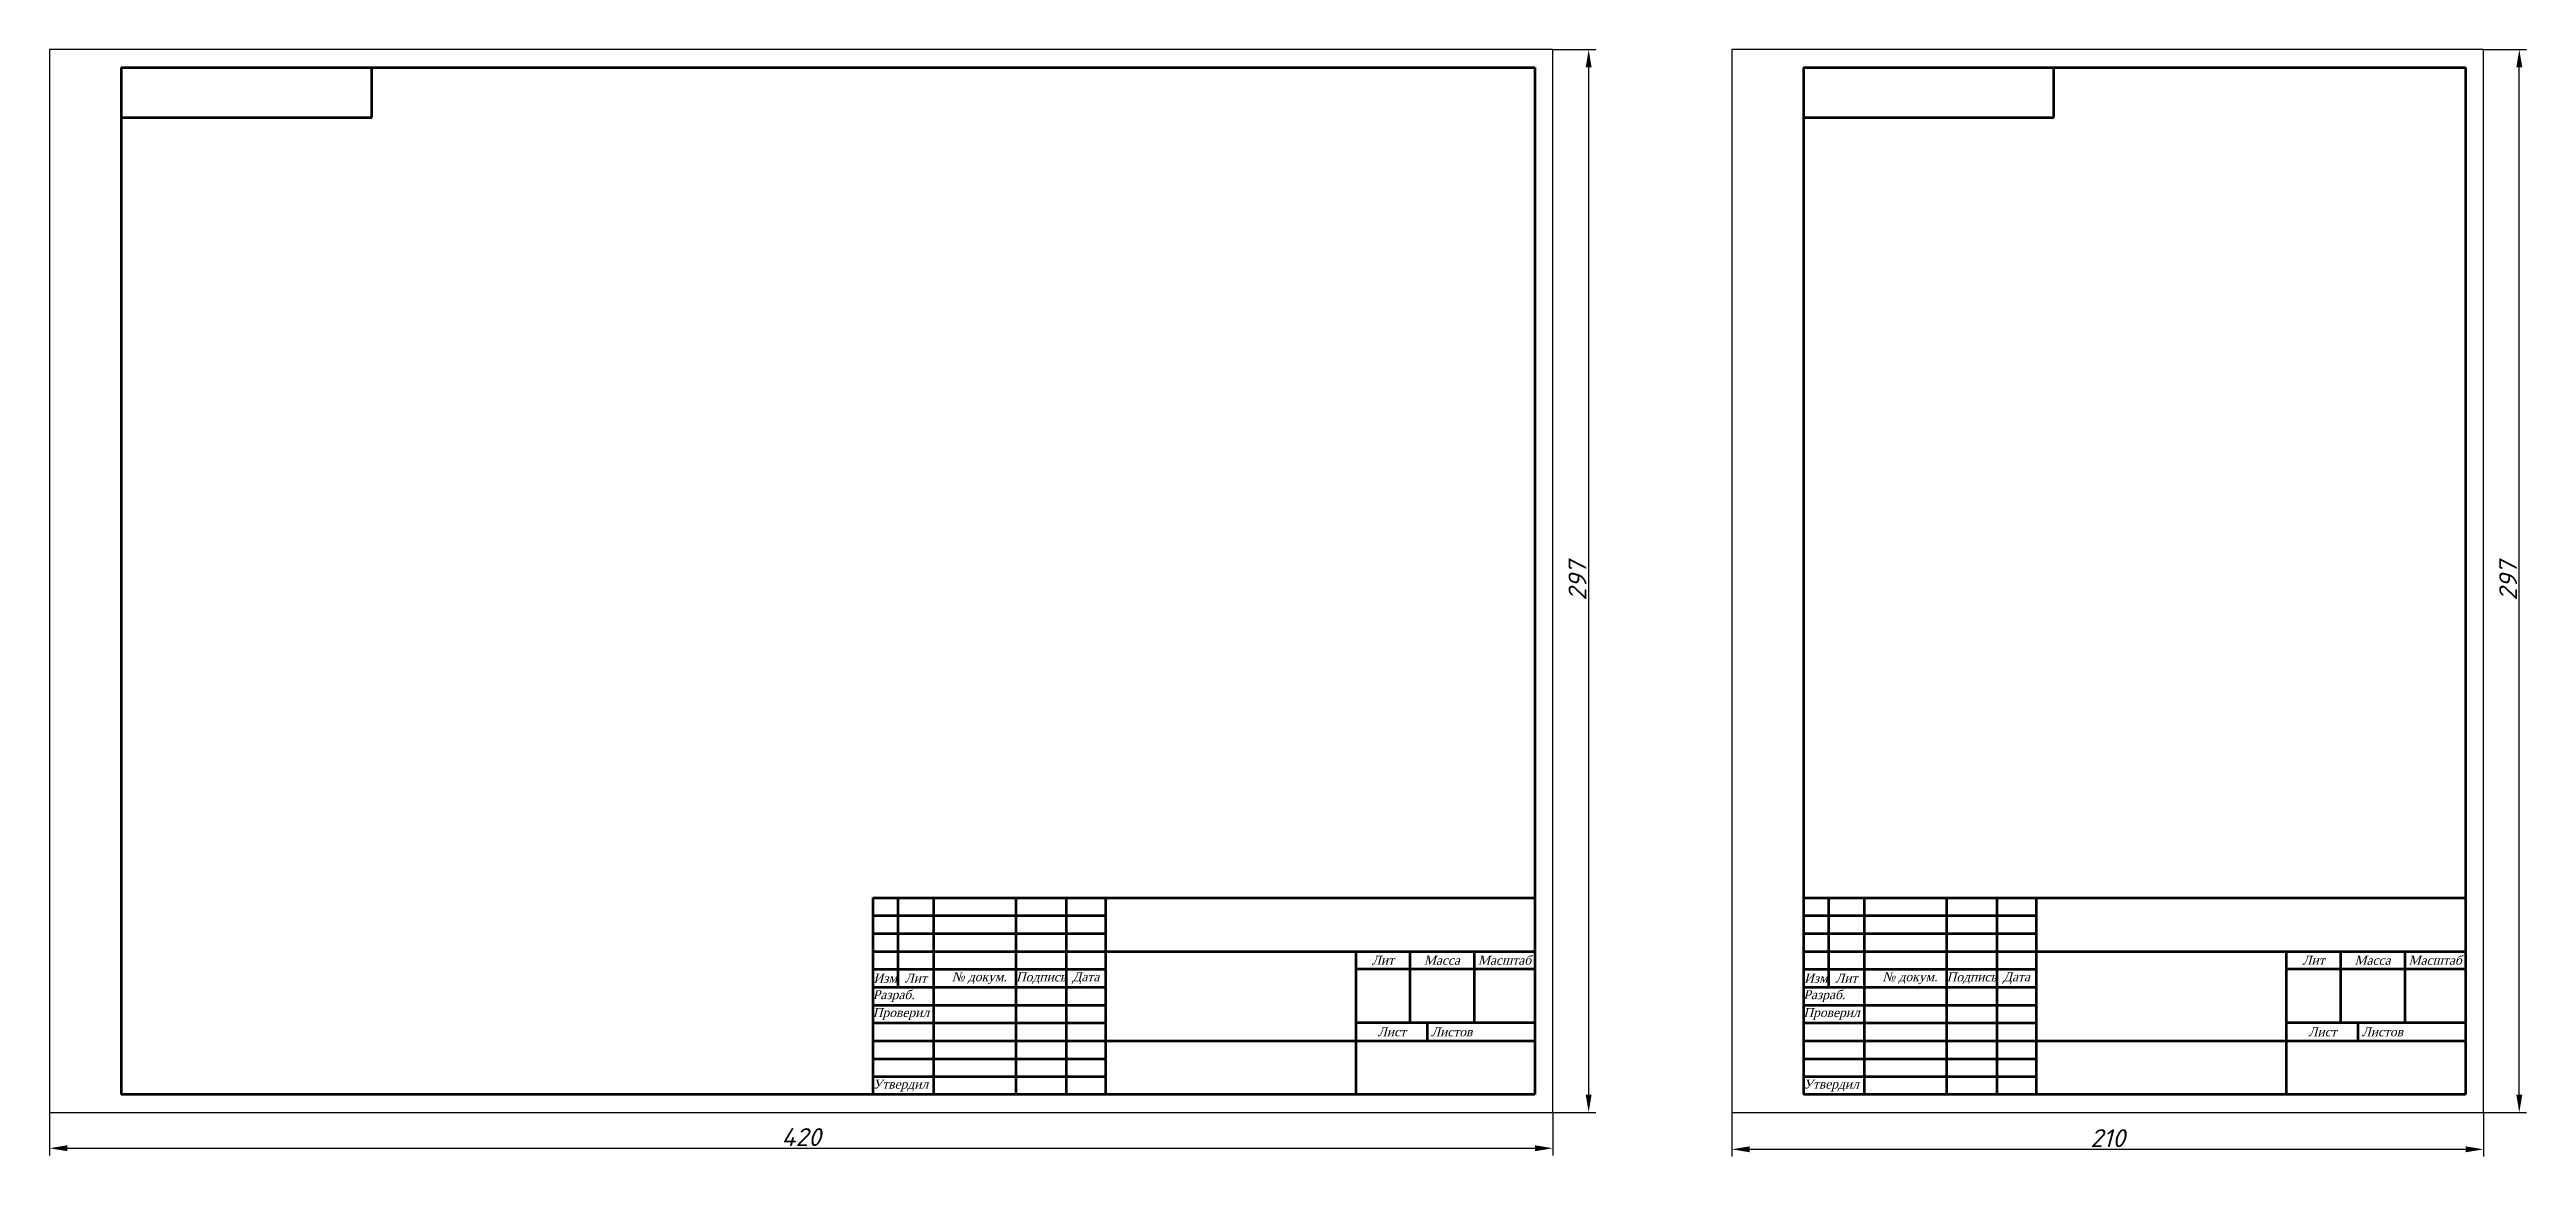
# Model space of a CAD drawing. Header units: millimetres. Extents: x -470 to 906, y -12 to 420.
# Drawn here: x -470 to 222, y -12 to 297 of the extents above; entities that cross this region are included whole.
import ezdxf

# ---------------------------------------------------------------- set-up
doc = ezdxf.new("R2010")
doc.units = ezdxf.units.MM
doc.layers.add('Основная сплошная', color=170, linetype='Continuous', lineweight=60)
doc.layers.add('Размеры', color=12, linetype='Continuous', lineweight=25)
doc.styles.add('Надписи', font='times.ttf', dxfattribs={"oblique": 15})
doc.styles.add('Размеры', font='romans.shx', dxfattribs={"oblique": 15, "height": 5})
doc.dimstyles.new('ISO-25', dxfattribs={"dimtxt": 5, "dimasz": 5, "dimexe": 2, "dimexo": 0, "dimtad": 1, "dimtoh": 1, "dimdec": 0, "dimdsep": 46, "dimtxsty": 'Размеры', "dimcen": 2.5, "dimadec": 0, "dimazin": 0, "dimtfac": 1, "dimtdec": 0, "dimtmove": 0, "dimatfit": 0, "dimfxl": 1, "dimarcsym": 0})

msp = doc.modelspace()

# ---------------------------------------------------------------- texts
at = {"char_height": 2.5, "style": 'Надписи'}
for s, width, insert, attachment_point in [('Лит', 15, (-97.5, 42.5), 5), ('Масса', 18, (-81, 42.5), 5), ('Масштаб', 17, (-63.5, 42.5), 5), ('Лит', 15, (162.5, 42.5), 5), ('Масса', 18, (179, 42.5), 5), ('Масштаб', 17, (196.5, 42.5), 5), ('Изм', 7, (-236.5, 37.5), 5), ('Лит', 10, (-228, 37.5), 5), ('\\pi-7.5,l10,t10;№ докум.', 23, (-211.5, 37.5), 5), ('Подпись', 14, (-193, 37.5), 5), ('Дата', 11, (-180.5, 37.5), 5), ('Изм', 7, (23.5, 37.5), 5), ('Лит', 10, (32, 37.5), 5), ('\\pi-7.5,l10,t10;№ докум.', 23, (48.5, 37.5), 5), ('Подпись', 14, (67, 37.5), 5), ('Дата', 11, (79.5, 37.5), 5), ('Проверил', 17, (-240, 27.5), 4), ('Разраб.', 17, (-240, 32.5), 4), ('Проверил', 17, (20, 27.5), 4), ('Разраб.', 17, (20, 32.5), 4), ('Лист', 20, (-95, 22.5), 5), (' Листов', 30, (-85, 22.5), 4), ('Лист', 20, (165, 22.5), 5), (' Листов', 30, (175, 22.5), 4), ('Утвердил', 17, (-240, 7.5), 4), ('Утвердил', 17, (20, 7.5), 4)]:
    msp.add_mtext_dynamic_manual_height_columns(s, width=width, gutter_width=12.5, heights=[0], dxfattribs=dict(at, insert=insert, attachment_point=attachment_point))

# ---------------------------------------------------------------- blocks, each defined once
blk = doc.blocks.new('*D1')
at = {"layer": 'Defpoints', "color": 0, "transparency": 16777216}
for p in [(0, 0), (210, 0), (210, -10.3)]:
    blk.add_point(p, dxfattribs=at)
at = {"layer": 'Размеры', "color": 0, "lineweight": -2, "transparency": 16777216}
for p, q in [((0, 0), (0, -12.3)), ((210, 0), (210, -12.3)), ((5, -10.3), (205, -10.3))]:
    blk.add_line(p, q, dxfattribs=at)
at = {"layer": 'Размеры', "color": 0, "transparency": 16777216}
for points in [[(5, -9.47), (5, -11.13), (0, -10.3)], [(205, -9.47), (205, -11.13), (210, -10.3)]]:
    blk.add_solid(points, dxfattribs=at)
at = {"layer": 'Размеры', "color": 0, "transparency": 16777216, "insert": (105, -7.18), "char_height": 5, "attachment_point": 5, "style": 'Размеры'}
blk.add_mtext('210', dxfattribs=at)
blk = doc.blocks.new('*D2')
at = {"layer": 'Defpoints', "color": 0, "transparency": 16777216}
for p in [(210, 297), (220, 297), (210, 0)]:
    blk.add_point(p, dxfattribs=at)
at = {"layer": 'Размеры', "color": 0, "lineweight": -2, "transparency": 16777216}
for p, q in [((210, 297), (222, 297)), ((220, 5), (220, 292)), ((210, 0), (222, 0))]:
    blk.add_line(p, q, dxfattribs=at)
at = {"layer": 'Размеры', "color": 0, "transparency": 16777216}
for points in [[(219.17, 292), (220.83, 292), (220, 297)], [(219.17, 5), (220.83, 5), (220, 0)]]:
    blk.add_solid(points, dxfattribs=at)
at = {"layer": 'Размеры', "color": 0, "transparency": 16777216, "insert": (216.88, 148.5), "char_height": 5, "attachment_point": 5, "rotation": 90, "style": 'Размеры'}
blk.add_mtext('297', dxfattribs=at)
blk = doc.blocks.new('*D5')
at = {"layer": 'Defpoints', "color": 0, "transparency": 16777216}
for p in [(-470, 0), (-50, 0), (-50, -10)]:
    blk.add_point(p, dxfattribs=at)
at = {"layer": 'Размеры', "color": 0, "lineweight": -2, "transparency": 16777216}
for p, q in [((-470, 0), (-470, -12)), ((-50, 0), (-50, -12)), ((-465, -10), (-55, -10))]:
    blk.add_line(p, q, dxfattribs=at)
at = {"layer": 'Размеры', "color": 0, "transparency": 16777216}
for points in [[(-465, -9.17), (-465, -10.83), (-470, -10)], [(-55, -9.17), (-55, -10.83), (-50, -10)]]:
    blk.add_solid(points, dxfattribs=at)
at = {"layer": 'Размеры', "color": 0, "transparency": 16777216, "insert": (-260, -6.88), "char_height": 5, "attachment_point": 5, "style": 'Размеры'}
blk.add_mtext('420', dxfattribs=at)
blk = doc.blocks.new('*D6')
at = {"layer": 'Defpoints', "color": 0, "transparency": 16777216}
for p in [(-50, 297), (-40, 297), (-50, 0)]:
    blk.add_point(p, dxfattribs=at)
at = {"layer": 'Размеры', "color": 0, "lineweight": -2, "transparency": 16777216}
for p, q in [((-50, 297), (-38, 297)), ((-40, 5), (-40, 292)), ((-50, 0), (-38, 0))]:
    blk.add_line(p, q, dxfattribs=at)
at = {"layer": 'Размеры', "color": 0, "transparency": 16777216}
for points in [[(-40.83, 292), (-39.17, 292), (-40, 297)], [(-40.83, 5), (-39.17, 5), (-40, 0)]]:
    blk.add_solid(points, dxfattribs=at)
at = {"layer": 'Размеры', "color": 0, "transparency": 16777216, "insert": (-43.13, 148.5), "char_height": 5, "attachment_point": 5, "rotation": 90, "style": 'Размеры'}
blk.add_mtext('297', dxfattribs=at)

# ---------------------------------------------------------------- dimensions: what is measured, and where the dimension line sits
at = {"layer": 'Размеры'}
dim = msp.add_linear_dim(base=(-40, 297), p1=(-50, 0), p2=(-50, 297), angle=90, dimstyle='ISO-25', dxfattribs=at)
dim.commit()
dim.dimension.update_dxf_attribs({"geometry": '*D6', "text_midpoint": (-43.13, 148.5)})
dim = msp.add_aligned_dim(p1=(210, 0), p2=(210, 297), distance=-10, dimstyle='ISO-25', dxfattribs=at)
dim.commit()
dim.dimension.update_dxf_attribs({"geometry": '*D2', "text_midpoint": (216.88, 148.5)})
for base, p1, p2, picture, middle in [((210, -10.3), (0, 0), (210, 0), '*D1', (105, -7.18)), ((-50, -10), (-470, 0), (-50, 0), '*D5', (-260, -6.88))]:
    dim = msp.add_linear_dim(base=base, p1=p1, p2=p2, dimstyle='ISO-25', dxfattribs=at)
    dim.commit()
    dim.dimension.update_dxf_attribs({"geometry": picture, "text_midpoint": middle})

# ---------------------------------------------------------------- linework, layer by layer
for p, q in [((-50, 297), (-470, 297)), ((-470, 297), (-470, 0)), ((-50, 0), (-50, 297)), ((210, 297), (0, 297)), ((0, 297), (0, 0)), ((210, 0), (210, 297)), ((0, 0), (210, 0)), ((-470, 0), (-50, 0))]:
    msp.add_line(p, q)
at = {"layer": 'Основная сплошная'}
for p, q in [((-450, 292), (-450, 5)), ((-450, 292), (-55, 292)), ((-380, 278), (-380, 292)), ((-55, 292), (-55, 5)), ((20, 292), (205, 292)), ((20, 292), (20, 5)), ((90, 278), (90, 292)), ((205, 292), (205, 5)), ((-450, 278), (-380, 278)), ((20, 278), (90, 278)), ((-240, 60), (-55, 60)), ((-240, 60), (-240, 5)), ((-233, 60), (-233, 35)), ((-223, 60), (-223, 5)), ((-200, 60), (-200, 5)), ((-186, 60), (-186, 5)), ((-175, 60), (-175, 5)), ((20, 60), (205, 60)), ((27, 60), (27, 35)), ((37, 60), (37, 5)), ((60, 60), (60, 5)), ((74, 60), (74, 5)), ((85, 60), (85, 5)), ((-240, 55), (-175, 55)), ((-240, 50), (-175, 50)), ((20, 55), (85, 55)), ((20, 50), (85, 50)), ((-240, 45), (-175, 45)), ((-175, 45), (-55, 45)), ((-105, 5), (-105, 45)), ((-90, 45), (-90, 25.08)), ((-72, 45), (-72, 25)), ((20, 45), (85, 45)), ((85, 45), (205, 45)), ((155, 5), (155, 45)), ((170, 45), (170, 25.08)), ((188, 45), (188, 25)), ((-240, 40), (-175, 40)), ((-240, 35), (-175, 35)), ((-55, 40), (-105, 40)), ((20, 40), (85, 40)), ((20, 35), (85, 35)), ((205, 40), (155, 40)), ((-240, 30), (-175, 30)), ((20, 30), (85, 30)), ((-240, 25), (-175, 25)), ((-55, 25), (-105, 25)), ((-85, 20), (-85, 25)), ((20, 25), (85, 25)), ((205, 25), (155, 25)), ((175, 20), (175, 25)), ((-240, 20), (-175, 20)), ((-240, 15), (-175, 15)), ((-175, 20), (-55, 20)), ((20, 20), (85, 20)), ((20, 15), (85, 15)), ((85, 20), (205, 20)), ((-240, 10), (-175, 10)), ((20, 10), (85, 10)), ((-55, 5), (-450, 5)), ((205, 5), (20, 5))]:
    msp.add_line(p, q, dxfattribs=at)

msp.set_redraw_order([(e.dxf.handle, doc.entitydb.next_handle()) for e in msp.query("TEXT MTEXT ATTDEF DIMENSION ARC_DIMENSION")])  # texts and dimensions are drawn at this point

doc.saveas('drawing.dxf')
